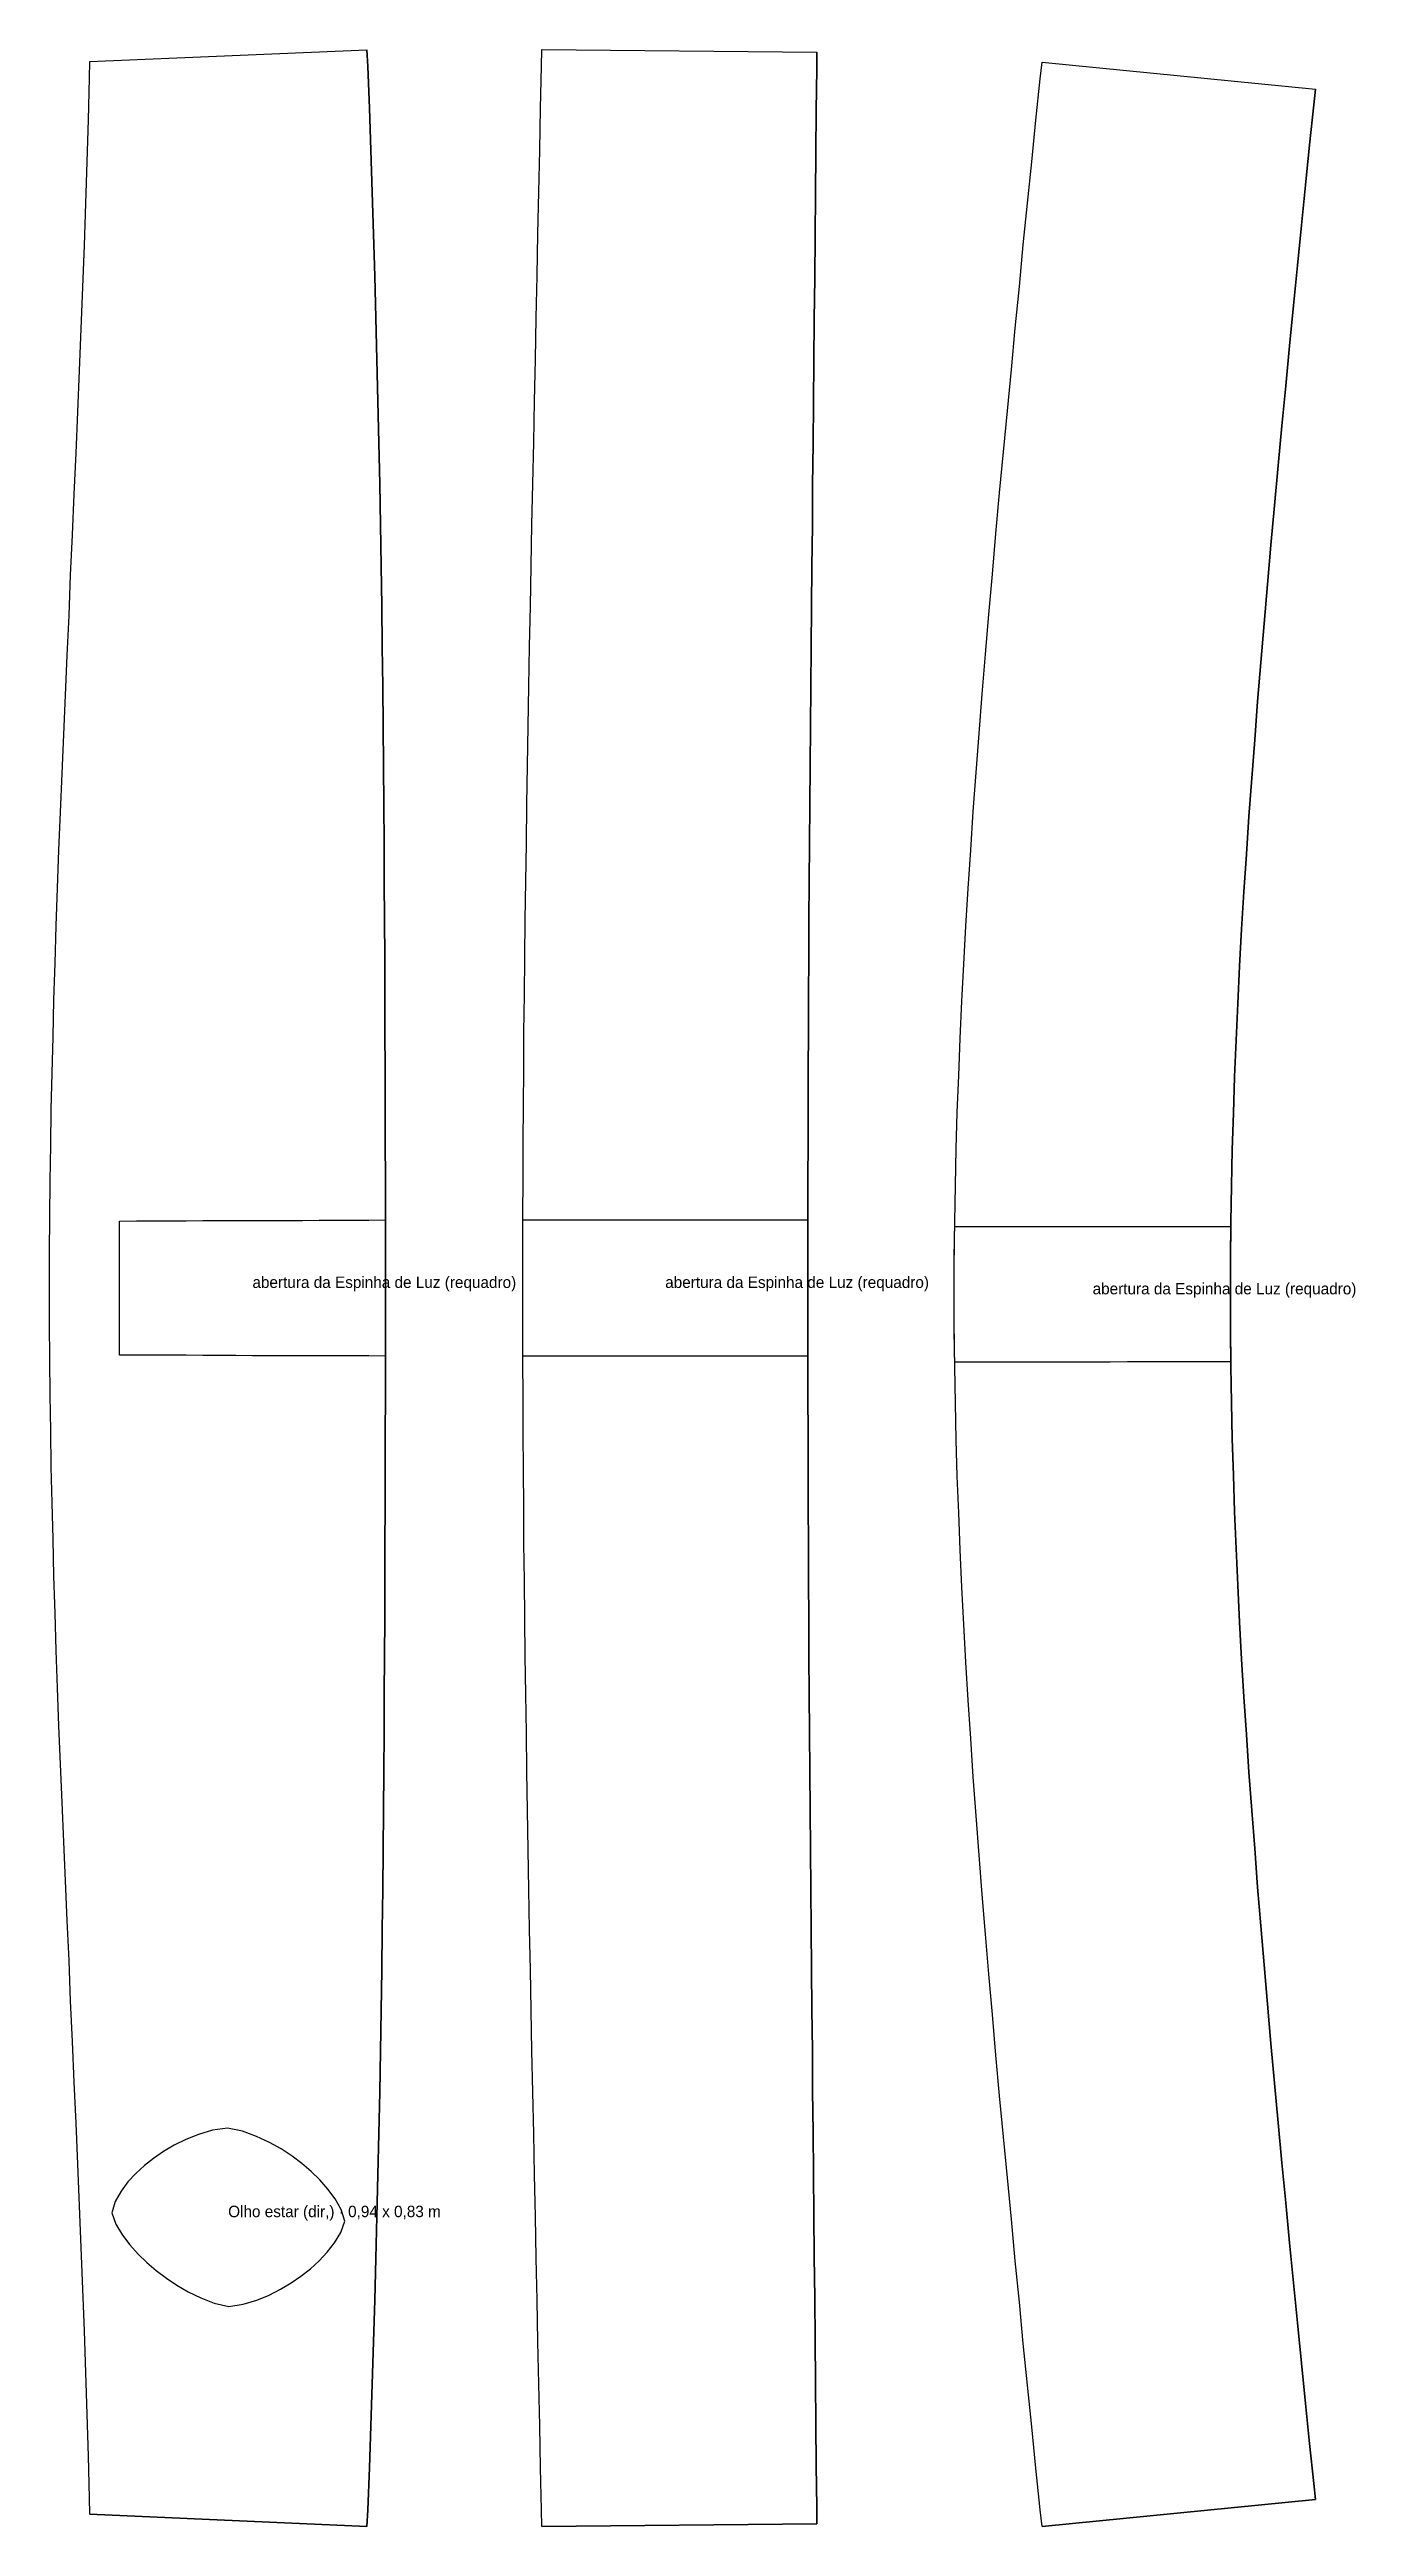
# Model space of a CAD drawing. Header units: metres. Extents: x 0 to 50.3, y -0.6 to 11.6.
# Drawn here: x 30.37 to 36.08, y 0 to 10.82 of the extents above; entities that cross this region are included whole.
import ezdxf

# ---------------------------------------------------------------- set-up
doc = ezdxf.new("R2010")
doc.units = ezdxf.units.M
for name, color, linetype in [('CONTORNO', 7, 'Continuous'), ('KEDER', 5, 'Continuous'), ('RECORTE', 3, 'Continuous'), ('TEXTO', 2, 'Continuous')]:
    doc.layers.add(name, color=color, linetype=linetype)

msp = doc.modelspace()

# ---------------------------------------------------------------- texts
at = {"layer": 'TEXTO'}
for s, p in [('abertura da Espinha de Luz (requadro)', (31.26, 5.41)), ('abertura da Espinha de Luz (requadro)', (33.063, 5.41)), ('abertura da Espinha de Luz (requadro)', (34.93, 5.382)), ('Olho estar (dir,) · 0,94 x 0,83 m', (31.154, 1.351))]:
    msp.add_text(s, height=0.05, dxfattribs=at).set_placement(p)

# ---------------------------------------------------------------- linework, layer by layer
at = {"layer": 'CONTORNO'}
for points in [[(32.524, 0), (32.523, 0.073), (32.519, 0.256), (32.515, 0.439), (32.511, 0.623), (32.507, 0.806), (32.504, 0.989), (32.5, 1.172), (32.496, 1.354), (32.492, 1.536), (32.489, 1.717), (32.485, 1.897), (32.481, 2.077), (32.478, 2.255), (32.474, 2.432), (32.471, 2.608), (32.468, 2.782), (32.465, 2.956), (32.462, 3.128), (32.459, 3.298), (32.457, 3.467), (32.454, 3.635), (32.452, 3.801), (32.45, 3.966), (32.448, 4.13), (32.446, 4.293), (32.445, 4.454), (32.444, 4.615), (32.443, 4.775), (32.442, 4.934), (32.441, 5.093), (32.441, 5.251), (32.441, 5.41), (32.441, 5.568), (32.441, 5.727), (32.442, 5.885), (32.443, 6.045), (32.444, 6.205), (32.445, 6.365), (32.446, 6.527), (32.448, 6.69), (32.45, 6.853), (32.452, 7.018), (32.454, 7.185), (32.457, 7.352), (32.459, 7.522), (32.462, 7.692), (32.465, 7.864), (32.468, 8.037), (32.471, 8.212), (32.474, 8.388), (32.478, 8.565), (32.481, 8.743), (32.485, 8.922), (32.489, 9.103), (32.492, 9.284), (32.496, 9.465), (32.5, 9.648), (32.504, 9.831), (32.507, 10.014), (32.511, 10.197), (32.515, 10.38), (32.519, 10.563), (32.523, 10.746), (32.524, 10.82), (33.726, 10.808), (33.725, 10.735), (33.723, 10.553), (33.721, 10.37), (33.72, 10.188), (33.718, 10.005), (33.716, 9.823), (33.714, 9.641), (33.713, 9.459), (33.711, 9.278), (33.709, 9.097), (33.707, 8.918), (33.706, 8.739), (33.704, 8.561), (33.702, 8.385), (33.701, 8.209), (33.699, 8.035), (33.698, 7.862), (33.696, 7.691), (33.695, 7.521), (33.694, 7.352), (33.692, 7.184), (33.691, 7.018), (33.69, 6.853), (33.689, 6.69), (33.689, 6.527), (33.688, 6.365), (33.687, 6.205), (33.687, 6.045), (33.686, 5.885), (33.686, 5.727), (33.686, 5.568), (33.686, 5.41), (33.686, 5.251), (33.686, 5.093), (33.686, 4.934), (33.687, 4.775), (33.687, 4.615), (33.688, 4.454), (33.689, 4.293), (33.689, 4.13), (33.69, 3.966), (33.691, 3.801), (33.692, 3.635), (33.694, 3.468), (33.695, 3.299), (33.696, 3.129), (33.698, 2.957), (33.699, 2.785), (33.701, 2.61), (33.702, 2.435), (33.704, 2.258), (33.706, 2.081), (33.707, 1.902), (33.709, 1.722), (33.711, 1.542), (33.713, 1.361), (33.714, 1.179), (33.716, 0.997), (33.718, 0.814), (33.72, 0.632), (33.721, 0.449), (33.723, 0.267), (33.725, 0.085), (33.726, 0.012)], [(30.55, 0.053), (30.549, 0.125), (30.544, 0.307), (30.538, 0.49), (30.532, 0.672), (30.526, 0.855), (30.519, 1.037), (30.512, 1.219), (30.505, 1.401), (30.497, 1.582), (30.49, 1.762), (30.482, 1.941), (30.474, 2.119), (30.466, 2.296), (30.459, 2.472), (30.451, 2.647), (30.443, 2.82), (30.436, 2.991), (30.429, 3.162), (30.422, 3.33), (30.415, 3.497), (30.409, 3.663), (30.403, 3.827), (30.398, 3.99), (30.393, 4.151), (30.389, 4.312), (30.385, 4.471), (30.381, 4.629), (30.379, 4.786), (30.377, 4.943), (30.375, 5.098), (30.374, 5.254), (30.374, 5.41), (30.374, 5.565), (30.375, 5.721), (30.377, 5.877), (30.379, 6.033), (30.381, 6.19), (30.385, 6.348), (30.389, 6.507), (30.393, 6.668), (30.398, 6.829), (30.403, 6.992), (30.409, 7.156), (30.415, 7.322), (30.422, 7.489), (30.429, 7.657), (30.436, 7.828), (30.443, 7.999), (30.451, 8.172), (30.459, 8.347), (30.466, 8.523), (30.474, 8.7), (30.482, 8.878), (30.49, 9.057), (30.497, 9.237), (30.505, 9.418), (30.512, 9.6), (30.519, 9.782), (30.526, 9.964), (30.532, 10.147), (30.538, 10.329), (30.544, 10.512), (30.549, 10.694), (30.55, 10.767), (31.76, 10.819), (31.764, 10.746), (31.771, 10.563), (31.777, 10.38), (31.783, 10.197), (31.789, 10.013), (31.794, 9.83), (31.799, 9.648), (31.804, 9.465), (31.808, 9.284), (31.812, 9.102), (31.816, 8.922), (31.819, 8.743), (31.822, 8.565), (31.825, 8.388), (31.827, 8.212), (31.829, 8.037), (31.831, 7.864), (31.833, 7.692), (31.834, 7.521), (31.835, 7.352), (31.836, 7.185), (31.837, 7.018), (31.838, 6.853), (31.839, 6.689), (31.839, 6.527), (31.84, 6.365), (31.84, 6.204), (31.84, 6.044), (31.841, 5.885), (31.841, 5.726), (31.841, 5.568), (31.841, 5.41), (31.841, 5.251), (31.841, 5.093), (31.841, 4.934), (31.84, 4.775), (31.84, 4.615), (31.84, 4.454), (31.839, 4.292), (31.839, 4.13), (31.838, 3.966), (31.837, 3.801), (31.836, 3.634), (31.835, 3.467), (31.834, 3.298), (31.833, 3.127), (31.831, 2.955), (31.829, 2.782), (31.827, 2.607), (31.825, 2.432), (31.822, 2.254), (31.819, 2.076), (31.816, 1.897), (31.812, 1.717), (31.808, 1.536), (31.804, 1.354), (31.799, 1.171), (31.794, 0.989), (31.789, 0.806), (31.783, 0.622), (31.777, 0.439), (31.771, 0.256), (31.764, 0.073), (31.76, 0)], [(34.709, 0), (34.701, 0.073), (34.682, 0.254), (34.664, 0.435), (34.646, 0.617), (34.627, 0.799), (34.61, 0.98), (34.592, 1.161), (34.575, 1.342), (34.558, 1.523), (34.541, 1.702), (34.524, 1.881), (34.508, 2.059), (34.492, 2.236), (34.477, 2.412), (34.462, 2.587), (34.448, 2.761), (34.435, 2.933), (34.422, 3.104), (34.409, 3.274), (34.398, 3.442), (34.387, 3.609), (34.376, 3.775), (34.367, 3.94), (34.359, 4.103), (34.351, 4.266), (34.345, 4.427), (34.339, 4.588), (34.334, 4.747), (34.331, 4.907), (34.328, 5.066), (34.326, 5.224), (34.326, 5.382), (34.326, 5.541), (34.328, 5.699), (34.331, 5.858), (34.334, 6.017), (34.339, 6.177), (34.345, 6.338), (34.351, 6.499), (34.359, 6.662), (34.367, 6.825), (34.376, 6.99), (34.387, 7.155), (34.398, 7.323), (34.409, 7.491), (34.422, 7.661), (34.435, 7.832), (34.448, 8.004), (34.462, 8.178), (34.477, 8.352), (34.492, 8.528), (34.508, 8.705), (34.524, 8.883), (34.541, 9.062), (34.558, 9.242), (34.575, 9.422), (34.592, 9.603), (34.61, 9.784), (34.627, 9.966), (34.646, 10.148), (34.664, 10.329), (34.682, 10.511), (34.701, 10.692), (34.709, 10.765), (35.903, 10.647), (35.896, 10.578), (35.878, 10.403), (35.86, 10.227), (35.842, 10.052), (35.825, 9.876), (35.807, 9.701), (35.79, 9.525), (35.774, 9.35), (35.757, 9.176), (35.741, 9.002), (35.725, 8.828), (35.709, 8.655), (35.694, 8.483), (35.679, 8.312), (35.665, 8.142), (35.651, 7.972), (35.638, 7.804), (35.625, 7.637), (35.613, 7.47), (35.602, 7.305), (35.591, 7.14), (35.581, 6.977), (35.572, 6.815), (35.564, 6.653), (35.557, 6.492), (35.55, 6.332), (35.545, 6.173), (35.54, 6.014), (35.537, 5.856), (35.534, 5.698), (35.533, 5.54), (35.532, 5.382), (35.533, 5.225), (35.534, 5.067), (35.537, 4.909), (35.54, 4.751), (35.545, 4.592), (35.55, 4.432), (35.557, 4.272), (35.564, 4.112), (35.572, 3.95), (35.581, 3.788), (35.591, 3.624), (35.602, 3.46), (35.613, 3.295), (35.625, 3.128), (35.638, 2.961), (35.651, 2.792), (35.665, 2.623), (35.679, 2.453), (35.694, 2.281), (35.709, 2.109), (35.725, 1.937), (35.741, 1.763), (35.757, 1.589), (35.774, 1.414), (35.79, 1.239), (35.807, 1.064), (35.825, 0.889), (35.842, 0.713), (35.86, 0.537), (35.878, 0.362), (35.896, 0.187), (35.903, 0.118)]]:
    msp.add_lwpolyline(points, close=True, dxfattribs=at)
at = {"layer": 'KEDER'}
for points in [[(32.524, 0), (32.523, 0.073), (32.519, 0.256), (32.515, 0.439), (32.511, 0.623), (32.507, 0.806), (32.504, 0.989), (32.5, 1.172), (32.496, 1.354), (32.492, 1.536), (32.489, 1.717), (32.485, 1.897), (32.481, 2.077), (32.478, 2.255), (32.474, 2.432), (32.471, 2.608), (32.468, 2.782), (32.465, 2.956), (32.462, 3.128), (32.459, 3.298), (32.457, 3.467), (32.454, 3.635), (32.452, 3.801), (32.45, 3.966), (32.448, 4.13), (32.446, 4.293), (32.445, 4.454), (32.444, 4.615), (32.443, 4.775), (32.442, 4.934), (32.441, 5.093), (32.441, 5.251), (32.441, 5.41), (32.441, 5.568), (32.441, 5.727), (32.442, 5.885), (32.443, 6.045), (32.444, 6.205), (32.445, 6.365), (32.446, 6.527), (32.448, 6.69), (32.45, 6.853), (32.452, 7.018), (32.454, 7.185), (32.457, 7.352), (32.459, 7.522), (32.462, 7.692), (32.465, 7.864), (32.468, 8.037), (32.471, 8.212), (32.474, 8.388), (32.478, 8.565), (32.481, 8.743), (32.485, 8.922), (32.489, 9.103), (32.492, 9.284), (32.496, 9.465), (32.5, 9.648), (32.504, 9.831), (32.507, 10.014), (32.511, 10.197), (32.515, 10.38), (32.519, 10.563), (32.523, 10.746), (32.524, 10.82)], [(32.524, 10.82), (33.726, 10.808)], [(30.55, 0.053), (30.549, 0.125), (30.544, 0.307), (30.538, 0.49), (30.532, 0.672), (30.526, 0.855), (30.519, 1.037), (30.512, 1.219), (30.505, 1.401), (30.497, 1.582), (30.49, 1.762), (30.482, 1.941), (30.474, 2.119), (30.466, 2.296), (30.459, 2.472), (30.451, 2.647), (30.443, 2.82), (30.436, 2.991), (30.429, 3.162), (30.422, 3.33), (30.415, 3.497), (30.409, 3.663), (30.403, 3.827), (30.398, 3.99), (30.393, 4.151), (30.389, 4.312), (30.385, 4.471), (30.381, 4.629), (30.379, 4.786), (30.377, 4.943), (30.375, 5.098), (30.374, 5.254), (30.374, 5.41), (30.374, 5.565), (30.375, 5.721), (30.377, 5.877), (30.379, 6.033), (30.381, 6.19), (30.385, 6.348), (30.389, 6.507), (30.393, 6.668), (30.398, 6.829), (30.403, 6.992), (30.409, 7.156), (30.415, 7.322), (30.422, 7.489), (30.429, 7.657), (30.436, 7.828), (30.443, 7.999), (30.451, 8.172), (30.459, 8.347), (30.466, 8.523), (30.474, 8.7), (30.482, 8.878), (30.49, 9.057), (30.497, 9.237), (30.505, 9.418), (30.512, 9.6), (30.519, 9.782), (30.526, 9.964), (30.532, 10.147), (30.538, 10.329), (30.544, 10.512), (30.549, 10.694), (30.55, 10.767)], [(30.55, 10.767), (31.76, 10.819)], [(31.76, 0), (31.764, 0.073), (31.771, 0.256), (31.777, 0.439), (31.783, 0.622), (31.789, 0.806), (31.794, 0.989), (31.799, 1.171), (31.804, 1.354), (31.808, 1.536), (31.812, 1.717), (31.816, 1.897), (31.819, 2.076), (31.822, 2.254), (31.825, 2.432), (31.827, 2.607), (31.829, 2.782), (31.831, 2.955), (31.833, 3.127), (31.834, 3.298), (31.835, 3.467), (31.836, 3.634), (31.837, 3.801), (31.838, 3.966), (31.839, 4.13), (31.839, 4.292), (31.84, 4.454), (31.84, 4.615), (31.84, 4.775), (31.841, 4.934), (31.841, 5.093), (31.841, 5.251), (31.841, 5.41), (31.841, 5.568), (31.841, 5.726), (31.841, 5.885), (31.84, 6.044), (31.84, 6.204), (31.84, 6.365), (31.839, 6.527), (31.839, 6.689), (31.838, 6.853), (31.837, 7.018), (31.836, 7.185), (31.835, 7.352), (31.834, 7.521), (31.833, 7.692), (31.831, 7.864), (31.829, 8.037), (31.827, 8.212), (31.825, 8.388), (31.822, 8.565), (31.819, 8.743), (31.816, 8.922), (31.812, 9.102), (31.808, 9.284), (31.804, 9.465), (31.799, 9.648), (31.794, 9.83), (31.789, 10.013), (31.783, 10.197), (31.777, 10.38), (31.771, 10.563), (31.764, 10.746), (31.76, 10.819)], [(33.726, 0.012), (33.725, 0.085), (33.723, 0.267), (33.721, 0.449), (33.72, 0.632), (33.718, 0.814), (33.716, 0.997), (33.714, 1.179), (33.713, 1.361), (33.711, 1.542), (33.709, 1.722), (33.707, 1.902), (33.706, 2.081), (33.704, 2.258), (33.702, 2.435), (33.701, 2.61), (33.699, 2.785), (33.698, 2.957), (33.696, 3.129), (33.695, 3.299), (33.694, 3.468), (33.692, 3.635), (33.691, 3.801), (33.69, 3.966), (33.689, 4.13), (33.689, 4.293), (33.688, 4.454), (33.687, 4.615), (33.687, 4.775), (33.686, 4.934), (33.686, 5.093), (33.686, 5.251), (33.686, 5.41), (33.686, 5.568), (33.686, 5.727), (33.686, 5.885), (33.687, 6.045), (33.687, 6.205), (33.688, 6.365), (33.689, 6.527), (33.689, 6.69), (33.69, 6.853), (33.691, 7.018), (33.692, 7.184), (33.694, 7.352), (33.695, 7.521), (33.696, 7.691), (33.698, 7.862), (33.699, 8.035), (33.701, 8.209), (33.702, 8.385), (33.704, 8.561), (33.706, 8.739), (33.707, 8.918), (33.709, 9.097), (33.711, 9.278), (33.713, 9.459), (33.714, 9.641), (33.716, 9.823), (33.718, 10.005), (33.72, 10.188), (33.721, 10.37), (33.723, 10.553), (33.725, 10.735), (33.726, 10.808)], [(34.709, 0), (34.701, 0.073), (34.682, 0.254), (34.664, 0.435), (34.646, 0.617), (34.627, 0.799), (34.61, 0.98), (34.592, 1.161), (34.575, 1.342), (34.558, 1.523), (34.541, 1.702), (34.524, 1.881), (34.508, 2.059), (34.492, 2.236), (34.477, 2.412), (34.462, 2.587), (34.448, 2.761), (34.435, 2.933), (34.422, 3.104), (34.409, 3.274), (34.398, 3.442), (34.387, 3.609), (34.376, 3.775), (34.367, 3.94), (34.359, 4.103), (34.351, 4.266), (34.345, 4.427), (34.339, 4.588), (34.334, 4.747), (34.331, 4.907), (34.328, 5.066), (34.326, 5.224), (34.326, 5.382), (34.326, 5.541), (34.328, 5.699), (34.331, 5.858), (34.334, 6.017), (34.339, 6.177), (34.345, 6.338), (34.351, 6.499), (34.359, 6.662), (34.367, 6.825), (34.376, 6.99), (34.387, 7.155), (34.398, 7.323), (34.409, 7.491), (34.422, 7.661), (34.435, 7.832), (34.448, 8.004), (34.462, 8.178), (34.477, 8.352), (34.492, 8.528), (34.508, 8.705), (34.524, 8.883), (34.541, 9.062), (34.558, 9.242), (34.575, 9.422), (34.592, 9.603), (34.61, 9.784), (34.627, 9.966), (34.646, 10.148), (34.664, 10.329), (34.682, 10.511), (34.701, 10.692), (34.709, 10.765)], [(34.709, 10.765), (35.903, 10.647)], [(35.903, 0.118), (35.896, 0.187), (35.878, 0.362), (35.86, 0.537), (35.842, 0.713), (35.825, 0.889), (35.807, 1.064), (35.79, 1.239), (35.774, 1.414), (35.757, 1.589), (35.741, 1.763), (35.725, 1.937), (35.709, 2.109), (35.694, 2.281), (35.679, 2.453), (35.665, 2.623), (35.651, 2.792), (35.638, 2.961), (35.625, 3.128), (35.613, 3.295), (35.602, 3.46), (35.591, 3.624), (35.581, 3.788), (35.572, 3.95), (35.564, 4.112), (35.557, 4.272), (35.55, 4.432), (35.545, 4.592), (35.54, 4.751), (35.537, 4.909), (35.534, 5.067), (35.533, 5.225), (35.532, 5.382), (35.533, 5.54), (35.534, 5.698), (35.537, 5.856), (35.54, 6.014), (35.545, 6.173), (35.55, 6.332), (35.557, 6.492), (35.564, 6.653), (35.572, 6.815), (35.581, 6.977), (35.591, 7.14), (35.602, 7.305), (35.613, 7.47), (35.625, 7.637), (35.638, 7.804), (35.651, 7.972), (35.665, 8.142), (35.679, 8.312), (35.694, 8.483), (35.709, 8.655), (35.725, 8.828), (35.741, 9.002), (35.757, 9.176), (35.774, 9.35), (35.79, 9.525), (35.807, 9.701), (35.825, 9.876), (35.842, 10.052), (35.86, 10.227), (35.878, 10.403), (35.896, 10.578), (35.903, 10.647)], [(34.709, 0), (35.903, 0.118)], [(30.55, 0.053), (31.76, 0)], [(32.524, 0), (33.726, 0.012)]]:
    msp.add_lwpolyline(points, dxfattribs=at)
at = {"layer": 'RECORTE'}
for points in [[(30.68, 5.117), (30.68, 5.131), (30.68, 5.146), (30.68, 5.161), (30.68, 5.175), (30.68, 5.19), (30.68, 5.205), (30.68, 5.219), (30.68, 5.234), (30.68, 5.248), (30.68, 5.263), (30.68, 5.278), (30.68, 5.292), (30.68, 5.307), (30.68, 5.322), (30.679, 5.336), (30.679, 5.351), (30.679, 5.366), (30.679, 5.38), (30.679, 5.395), (30.679, 5.41), (30.679, 5.424), (30.679, 5.439), (30.679, 5.453), (30.679, 5.468), (30.679, 5.483), (30.68, 5.497), (30.68, 5.512), (30.68, 5.527), (30.68, 5.541), (30.68, 5.556), (30.68, 5.571), (30.68, 5.585), (30.68, 5.6), (30.68, 5.615), (30.68, 5.629), (30.68, 5.644), (30.68, 5.658), (30.68, 5.673), (30.68, 5.688), (30.68, 5.702), (30.753, 5.703), (30.825, 5.703), (30.898, 5.703), (30.97, 5.703), (31.043, 5.704), (31.115, 5.704), (31.188, 5.704), (31.26, 5.705), (31.333, 5.705), (31.406, 5.705), (31.478, 5.705), (31.551, 5.706), (31.623, 5.706), (31.696, 5.706), (31.768, 5.706), (31.841, 5.707), (31.841, 5.692), (31.841, 5.677), (31.841, 5.662), (31.841, 5.647), (31.841, 5.632), (31.841, 5.617), (31.841, 5.603), (31.841, 5.588), (31.841, 5.573), (31.841, 5.558), (31.841, 5.543), (31.841, 5.528), (31.841, 5.513), (31.841, 5.499), (31.841, 5.484), (31.841, 5.469), (31.841, 5.454), (31.841, 5.439), (31.841, 5.424), (31.841, 5.41), (31.841, 5.395), (31.841, 5.38), (31.841, 5.365), (31.841, 5.35), (31.841, 5.335), (31.841, 5.32), (31.841, 5.306), (31.841, 5.291), (31.841, 5.276), (31.841, 5.261), (31.841, 5.246), (31.841, 5.231), (31.841, 5.216), (31.841, 5.202), (31.841, 5.187), (31.841, 5.172), (31.841, 5.157), (31.841, 5.142), (31.841, 5.127), (31.841, 5.112), (31.768, 5.113), (31.696, 5.113), (31.623, 5.113), (31.551, 5.113), (31.478, 5.114), (31.406, 5.114), (31.333, 5.114), (31.26, 5.114), (31.188, 5.115), (31.115, 5.115), (31.043, 5.115), (30.97, 5.116), (30.898, 5.116), (30.825, 5.116), (30.753, 5.116)], [(32.441, 5.112), (32.441, 5.127), (32.441, 5.142), (32.441, 5.157), (32.441, 5.172), (32.441, 5.187), (32.441, 5.202), (32.441, 5.217), (32.441, 5.231), (32.441, 5.246), (32.441, 5.261), (32.441, 5.276), (32.441, 5.291), (32.441, 5.306), (32.441, 5.321), (32.441, 5.336), (32.441, 5.35), (32.441, 5.365), (32.441, 5.38), (32.441, 5.395), (32.441, 5.41), (32.441, 5.425), (32.441, 5.439), (32.441, 5.454), (32.441, 5.469), (32.441, 5.484), (32.441, 5.499), (32.441, 5.514), (32.441, 5.529), (32.441, 5.543), (32.441, 5.558), (32.441, 5.573), (32.441, 5.588), (32.441, 5.603), (32.441, 5.618), (32.441, 5.633), (32.441, 5.648), (32.441, 5.662), (32.441, 5.677), (32.441, 5.692), (32.441, 5.707), (32.519, 5.707), (32.597, 5.707), (32.675, 5.707), (32.752, 5.707), (32.83, 5.707), (32.908, 5.707), (32.986, 5.707), (33.064, 5.707), (33.141, 5.707), (33.219, 5.707), (33.297, 5.707), (33.375, 5.707), (33.453, 5.707), (33.53, 5.707), (33.608, 5.707), (33.686, 5.707), (33.686, 5.692), (33.686, 5.677), (33.686, 5.663), (33.686, 5.648), (33.686, 5.633), (33.686, 5.618), (33.686, 5.603), (33.686, 5.588), (33.686, 5.573), (33.686, 5.558), (33.686, 5.544), (33.686, 5.529), (33.686, 5.514), (33.686, 5.499), (33.686, 5.484), (33.686, 5.469), (33.686, 5.454), (33.686, 5.439), (33.686, 5.425), (33.686, 5.41), (33.686, 5.395), (33.686, 5.38), (33.686, 5.365), (33.686, 5.35), (33.686, 5.335), (33.686, 5.321), (33.686, 5.306), (33.686, 5.291), (33.686, 5.276), (33.686, 5.261), (33.686, 5.246), (33.686, 5.231), (33.686, 5.217), (33.686, 5.202), (33.686, 5.187), (33.686, 5.172), (33.686, 5.157), (33.686, 5.142), (33.686, 5.127), (33.686, 5.112), (33.608, 5.112), (33.53, 5.112), (33.453, 5.112), (33.375, 5.112), (33.297, 5.112), (33.219, 5.112), (33.141, 5.112), (33.064, 5.112), (32.986, 5.112), (32.908, 5.112), (32.83, 5.112), (32.752, 5.112), (32.675, 5.112), (32.597, 5.112), (32.519, 5.112)], [(34.328, 5.086), (34.328, 5.101), (34.327, 5.115), (34.327, 5.13), (34.327, 5.145), (34.327, 5.16), (34.327, 5.175), (34.327, 5.19), (34.327, 5.204), (34.326, 5.219), (34.326, 5.234), (34.326, 5.249), (34.326, 5.264), (34.326, 5.279), (34.326, 5.293), (34.326, 5.308), (34.326, 5.323), (34.326, 5.338), (34.326, 5.353), (34.326, 5.368), (34.326, 5.382), (34.326, 5.397), (34.326, 5.412), (34.326, 5.427), (34.326, 5.442), (34.326, 5.456), (34.326, 5.471), (34.326, 5.486), (34.326, 5.501), (34.326, 5.516), (34.326, 5.531), (34.326, 5.545), (34.327, 5.56), (34.327, 5.575), (34.327, 5.59), (34.327, 5.605), (34.327, 5.62), (34.327, 5.634), (34.327, 5.649), (34.328, 5.664), (34.328, 5.679), (34.403, 5.679), (34.479, 5.679), (34.554, 5.679), (34.629, 5.679), (34.705, 5.679), (34.78, 5.678), (34.856, 5.678), (34.931, 5.678), (35.006, 5.678), (35.082, 5.678), (35.157, 5.678), (35.233, 5.678), (35.308, 5.678), (35.383, 5.678), (35.459, 5.678), (35.534, 5.678), (35.534, 5.663), (35.534, 5.648), (35.534, 5.633), (35.534, 5.619), (35.533, 5.604), (35.533, 5.589), (35.533, 5.574), (35.533, 5.559), (35.533, 5.545), (35.533, 5.53), (35.533, 5.515), (35.533, 5.5), (35.533, 5.486), (35.533, 5.471), (35.532, 5.456), (35.532, 5.441), (35.532, 5.427), (35.532, 5.412), (35.532, 5.397), (35.532, 5.382), (35.532, 5.368), (35.532, 5.353), (35.532, 5.338), (35.532, 5.323), (35.532, 5.309), (35.533, 5.294), (35.533, 5.279), (35.533, 5.264), (35.533, 5.249), (35.533, 5.235), (35.533, 5.22), (35.533, 5.205), (35.533, 5.19), (35.533, 5.176), (35.533, 5.161), (35.534, 5.146), (35.534, 5.131), (35.534, 5.117), (35.534, 5.102), (35.534, 5.087), (35.459, 5.087), (35.383, 5.087), (35.308, 5.087), (35.233, 5.087), (35.157, 5.087), (35.082, 5.087), (35.006, 5.086), (34.931, 5.086), (34.856, 5.086), (34.78, 5.086), (34.705, 5.086), (34.629, 5.086), (34.554, 5.086), (34.479, 5.086), (34.403, 5.086)], [(31.663, 1.333), (31.648, 1.384), (31.622, 1.431), (31.59, 1.474), (31.555, 1.514), (31.517, 1.551), (31.476, 1.586), (31.433, 1.618), (31.385, 1.649), (31.334, 1.677), (31.278, 1.704), (31.217, 1.726), (31.151, 1.74), (31.085, 1.731), (31.024, 1.712), (30.969, 1.69), (30.918, 1.665), (30.871, 1.638), (30.828, 1.608), (30.788, 1.577), (30.751, 1.542), (30.716, 1.505), (30.686, 1.464), (30.66, 1.419), (30.646, 1.37), (30.664, 1.32), (30.692, 1.273), (30.725, 1.23), (30.761, 1.19), (30.799, 1.153), (30.84, 1.118), (30.884, 1.085), (30.93, 1.054), (30.98, 1.025), (31.034, 0.998), (31.093, 0.976), (31.157, 0.961), (31.22, 0.971), (31.279, 0.989), (31.333, 1.011), (31.383, 1.037), (31.429, 1.064), (31.472, 1.094), (31.513, 1.126), (31.551, 1.16), (31.587, 1.198), (31.619, 1.239), (31.646, 1.284)]]:
    msp.add_lwpolyline(points, close=True, dxfattribs=at)

msp.set_redraw_order([(e.dxf.handle, doc.entitydb.next_handle()) for e in msp.query("TEXT MTEXT ATTDEF DIMENSION ARC_DIMENSION")])  # texts and dimensions are drawn at this point

doc.saveas('drawing.dxf')
